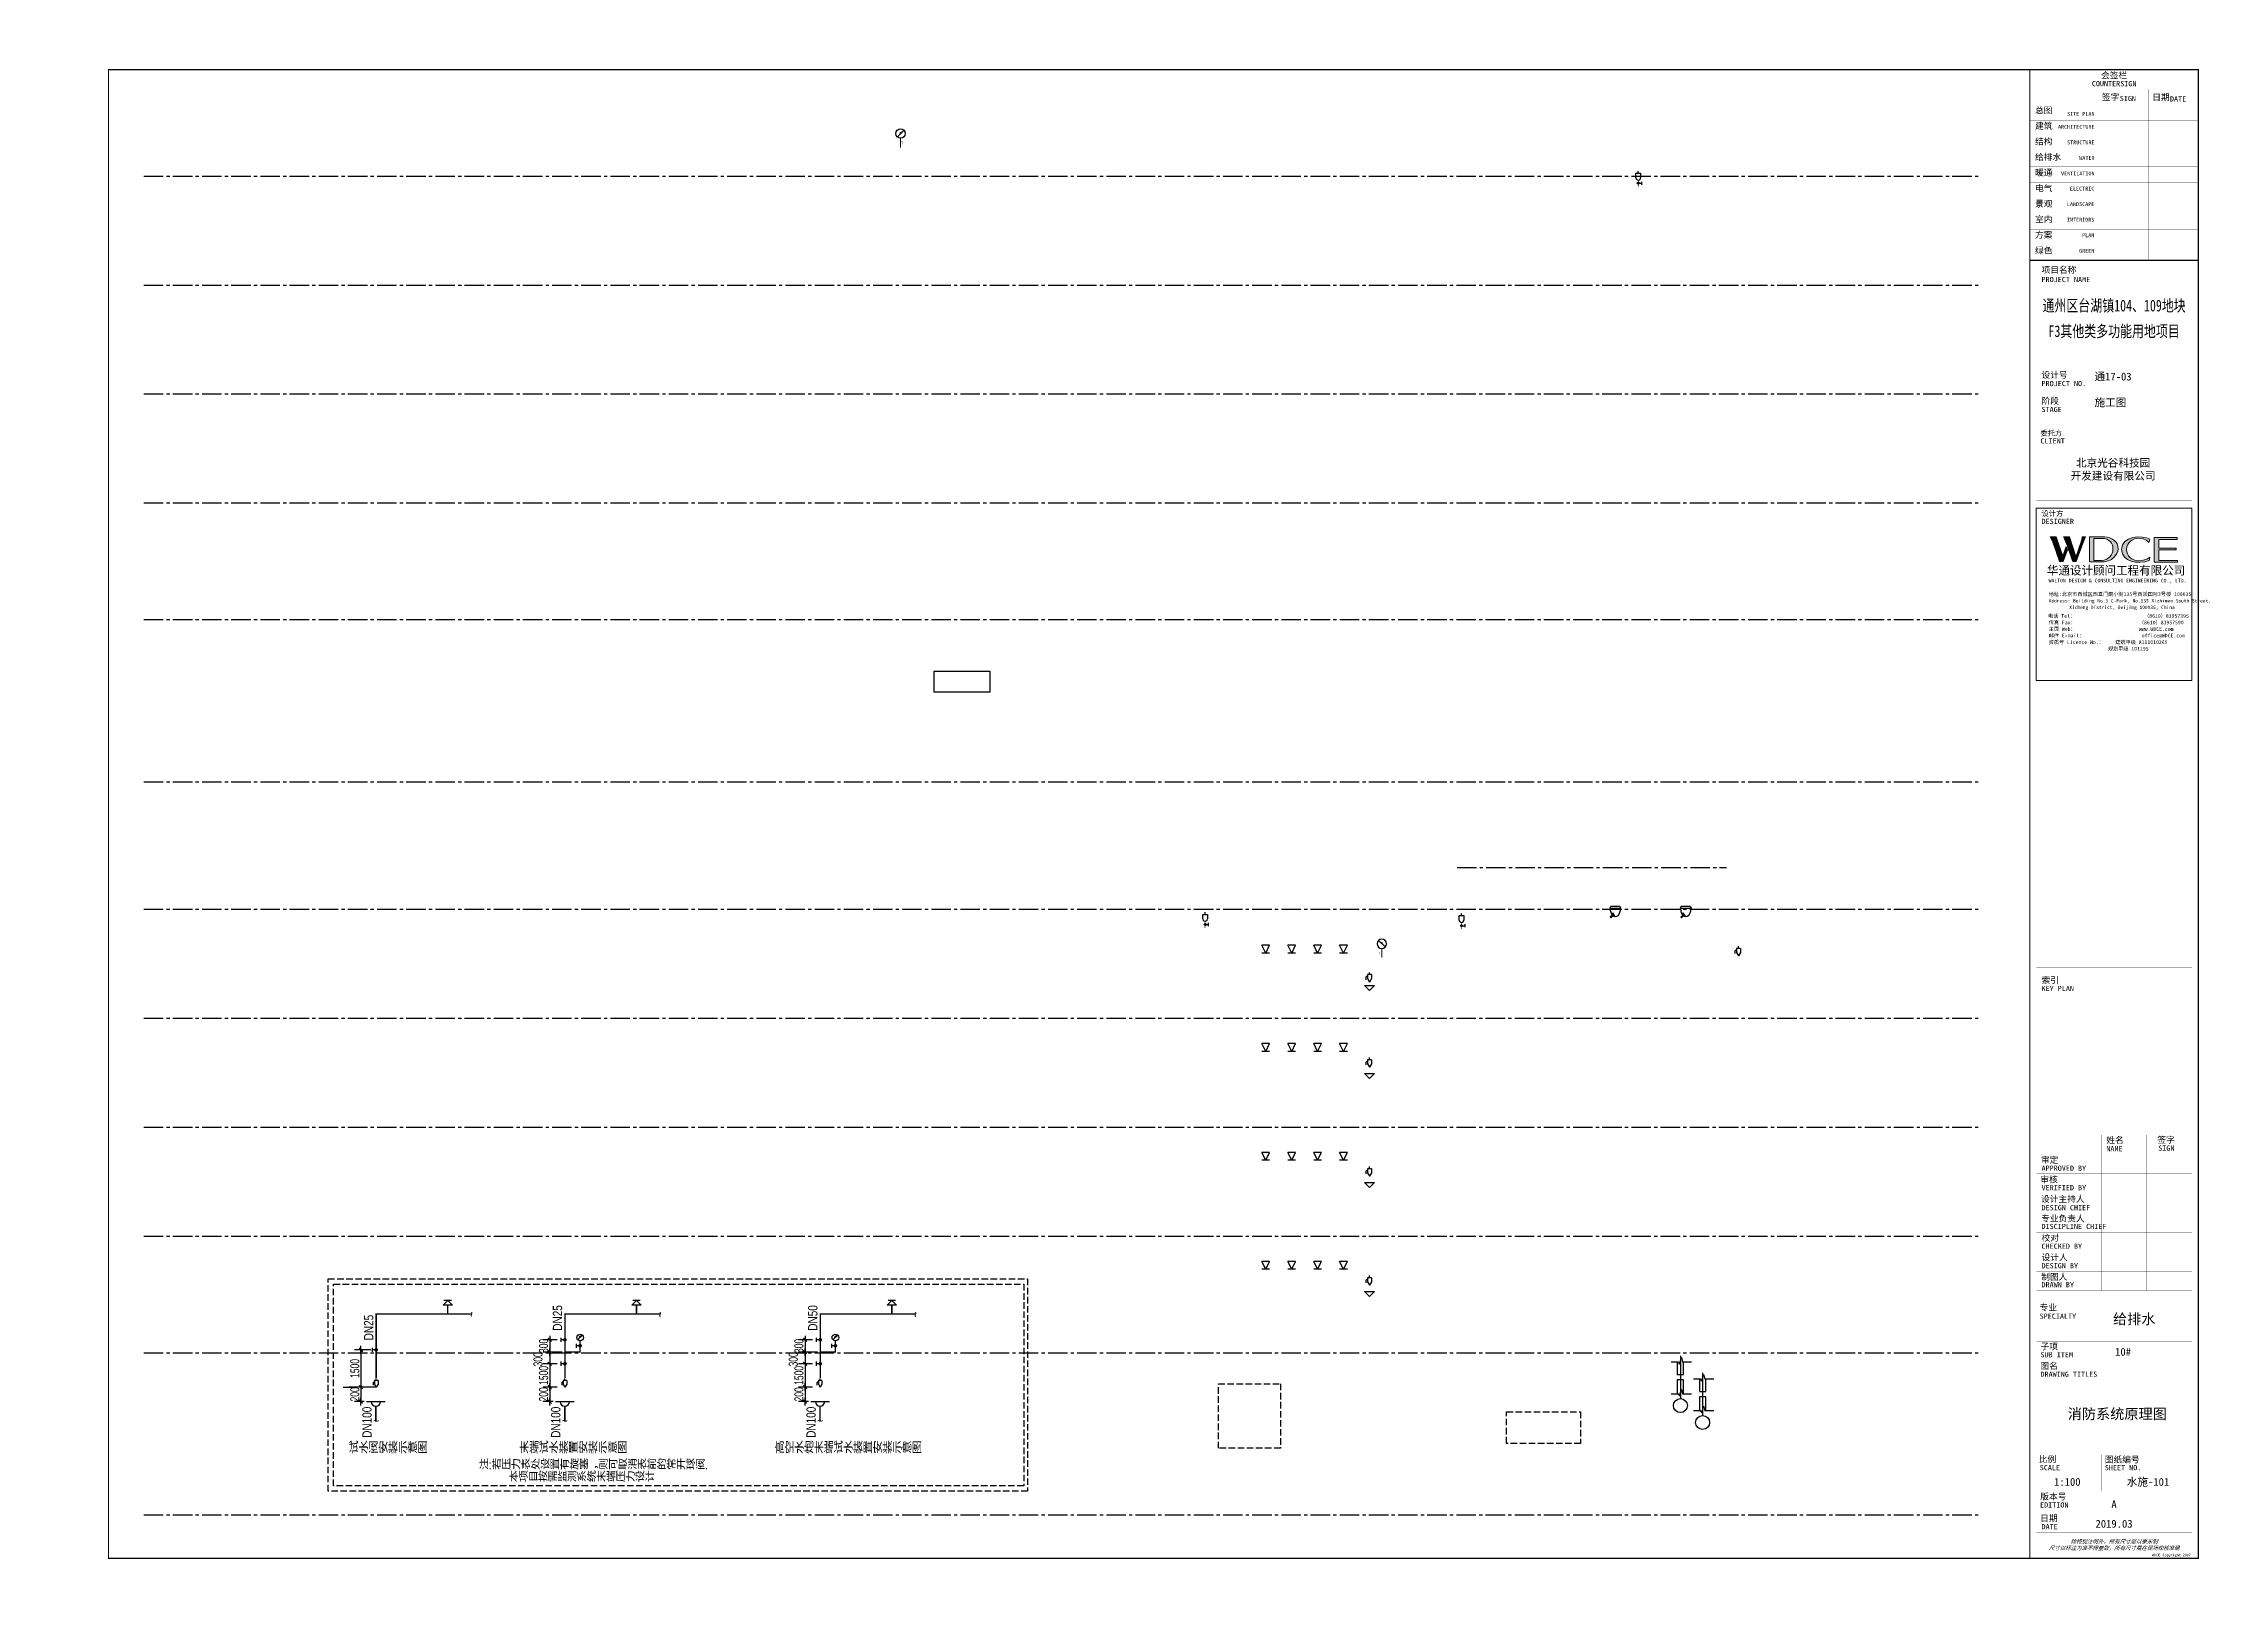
# Model space of a CAD drawing. Extents: x -186750 to 855523, y -12902 to 560425.
# Drawn here: x -95620 to -11515, y 435846 to 495251 of the extents above; entities that cross this region are included whole.
import ezdxf
from ezdxf.enums import TextEntityAlignment as Align

# ---------------------------------------------------------------- set-up
doc = ezdxf.new("R2010")
doc.units = 0
doc.header["$LTSCALE"] = 1000
doc.header["$MEASUREMENT"] = 0
for name, pattern in [('CENTER2', [1.125, 0.75, -0.125, 0.125, -0.125]), ('CONTINOUS', [0]), ('DASH', [0.35, 0.25, -0.1])]:
    doc.linetypes.add(name, pattern=pattern)
for name, color, linetype in [('EQUIP_喷淋', 7, 'Continuous'), ('PIPE-喷淋', 6, 'Continuous'), ('TWT_LEAD', 3, 'Continuous'), ('VALVE_喷淋', 7, 'Continuous'), ('VALVE_污水', 7, 'Continuous'), ('VALVE_消防', 7, 'Continuous'), ('W-减压孔板孔径', 212, 'Continuous'), ('W-管径-ZP', 40, 'Continuous'), ('W-给水', 1, 'Continuous'), ('XF-SP', 3, 'Continuous'), ('水-阀门-喷淋', 7, 'Continuous')]:
    doc.layers.add(name, color=color, linetype=linetype)
doc.styles.add('_HZTXT', font='@ros.shx', dxfattribs={"width": 0.7, "bigfont": '@jd.shx'})
doc.styles.add('X-104 9#平面绑定$0$图签信息$0$hwxh', font='STXIHEI.TTF')
doc.styles.add('X-104 9#平面绑定$0$图签信息$0$华文细黑', font='STXIHEI.TTF', dxfattribs={"height": 10})
doc.styles.add('华文细黑', font='STXIHEI.TTF', dxfattribs={"height": 10})
doc.dimstyles.new('ZXX100', dxfattribs={"dimtxt": 350, "dimasz": 1, "dimexe": 250, "dimexo": 300, "dimgap": 60, "dimtad": 1, "dimdec": 0, "dimzin": 0, "dimdsep": 46, "dimtxsty": '_HZTXT', "dimblk": '_DIMX', "dimcen": 0.09, "dimclrt": 7, "dimadec": 0, "dimazin": 0, "dimtfac": 1, "dimtdec": 0, "dimtix": 1, "dimtmove": 2, "dimatfit": 3, "dimldrblk": '_DIMX', "dimfxl": 250, "dimtolj": 1, "dimtzin": 0, "dimarcsym": 0})

msp = doc.modelspace()

# ---------------------------------------------------------------- texts
at = {"color": 3, "style": '华文细黑'}
msp.add_text('给排水', height=400, dxfattribs=at).set_placement((-15809.9, 445877.4))
at = {"color": 2, "style": '华文细黑'}
for s, height, p in [('10#', 300, (-15730.4, 444664.6)), ('消防系统原理图', 400, (-17555.4, 442219.8)), ('1:100', 300, (-18082.4, 439647.9)), ('水施-101', 300, (-15279.1, 439648.3))]:
    msp.add_text(s, height=height, dxfattribs=at).set_placement(p)
at = {"layer": 'TWT_LEAD', "color": 7, "style": '_HZTXT', "width": 0.8}
for s, height, p in [('试水阀安装示意图', 450, (-83847.9, 440891.8)), ('末端试水装置安装示意图', 450, (-77274.1, 440891.8)), ('高空水炮末端试水装置安装示意图', 450, (-67428, 440891.8)), ('注:若压力表处设置有旋塞，则可取消表前的常开球阀.', 360, (-78825.8, 440279.5)), ('本项目按需监测系统末端压力设计', 360, (-77678, 439807.9))]:
    msp.add_text(s, height=height, rotation=359.99999, dxfattribs=at).set_placement(p)
at = {"layer": 'W-给水', "style": '_HZTXT', "width": 0.8}
for s, rotation, p in [('DN25', 89.99999, (-82901.9, 445254.6)), ('~', 89.99999, (-78941, 446144.4, -1356714.6)), ('~', 89.99999, (-71670.2, 446135.7)), ('~', 89.99999, (-61824, 446135.7)), ('~', 359.99999, (-82910.3, 441982.7, -1356714.6)), ('~', 359.99999, (-82910.3, 441982.7, -1356714.6)), ('~', 359.99999, (-75630, 441982.7, -1356714.6)), ('~', 359.99999, (-75630, 441982.7, -1356714.6)), ('~', 359.99999, (-65783.8, 441982.7, -1356714.6)), ('~', 359.99999, (-65783.8, 441982.7, -1356714.6))]:
    msp.add_text(s, height=360, rotation=rotation, dxfattribs=at).set_placement(p)
at = {"layer": 'W-给水', "color": 0, "style": '_HZTXT', "width": 0.8}
for s, p in [('DN25', (-82901.9, 445254.6)), ('DN25', (-75621.6, 445625.7)), ('DN50', (-65775.4, 445625.7)), ('DN100', (-82968.7, 441497.8)), ('DN100', (-75688.4, 441497.8)), ('DN100', (-65842.3, 441497.8))]:
    msp.add_text(s, height=360, rotation=89.99999, dxfattribs=at).set_placement(p)

# ---------------------------------------------------------------- blocks, each defined once
blk = doc.blocks.new('_DIMX')
blk.add_line((-150, 0), (150, 0))
at = {"const_width": 50}
blk.add_lwpolyline([(-70, -70), (70, 70)], dxfattribs=at)
blk = doc.blocks.new('*D47')
at = {"layer": 'Defpoints', "color": 0, "linetype": 'CONTINOUS', "transparency": 16777216}
for p in [(-75515, 445276), (-76101, 444804), (-75318, 444804)]:
    blk.add_point(p, dxfattribs=at)
at = {"layer": 'W-给水', "color": 0, "linetype": 'CONTINOUS', "lineweight": -2, "transparency": 16777216}
for p, q in [((-75815, 445276), (-76351, 445276)), ((-76101, 445277), (-76101, 445278)), ((-76101, 445276), (-76101, 444804)), ((-75618, 444804), (-76351, 444804)), ((-76101, 444803), (-76101, 444802))]:
    blk.add_line(p, q, dxfattribs=at)
for p, rotation in [((-76101, 445276), 270), ((-76101, 444804), 90)]:
    blk.add_blockref('_DIMX', p, dxfattribs=dict(at, rotation=rotation))
at = {"layer": 'W-给水', "color": 7, "linetype": 'CONTINOUS', "transparency": 16777216, "insert": (-76336, 445040), "char_height": 350, "attachment_point": 5, "rotation": 90, "style": '_HZTXT'}
blk.add_mtext('\\A1;300', dxfattribs=at)
blk = doc.blocks.new('*D48')
at = {"layer": 'Defpoints', "color": 0, "linetype": 'CONTINOUS', "transparency": 16777216}
for p in [(-75785, 444350), (-76101, 443455), (-75511, 443455)]:
    blk.add_point(p, dxfattribs=at)
at = {"layer": 'W-给水', "color": 0, "linetype": 'CONTINOUS', "lineweight": -2, "transparency": 16777216}
for p, q in [((-76085, 444350), (-76351, 444350)), ((-76101, 444351), (-76101, 444352)), ((-76101, 444350), (-76101, 443455)), ((-75811, 443455), (-76351, 443455)), ((-76101, 443454), (-76101, 443453))]:
    blk.add_line(p, q, dxfattribs=at)
for p, rotation in [((-76101, 444350), 270), ((-76101, 443455), 90)]:
    blk.add_blockref('_DIMX', p, dxfattribs=dict(at, rotation=rotation))
at = {"layer": 'W-给水', "color": 7, "linetype": 'CONTINOUS', "transparency": 16777216, "insert": (-76336, 443903), "char_height": 350, "attachment_point": 5, "rotation": 90, "style": '_HZTXT'}
blk.add_mtext('\\A1;1500', dxfattribs=at)
blk = doc.blocks.new('*D49')
at = {"layer": 'Defpoints', "color": 0, "transparency": 16777216}
for p in [(-75513, 443455), (-76101, 442891), (-75672, 442891)]:
    blk.add_point(p, dxfattribs=at)
at = {"layer": 'W-给水', "color": 0, "lineweight": -2, "transparency": 16777216}
for p, q in [((-75813, 443455), (-76351, 443455)), ((-76101, 443456), (-76101, 443457)), ((-76101, 443455), (-76101, 442891)), ((-75972, 442891), (-76351, 442891)), ((-76101, 442890), (-76101, 442889))]:
    blk.add_line(p, q, dxfattribs=at)
for p, rotation in [((-76101, 443455), 270), ((-76101, 442891), 90)]:
    blk.add_blockref('_DIMX', p, dxfattribs=dict(at, rotation=rotation))
at = {"layer": 'W-给水', "color": 7, "transparency": 16777216, "insert": (-76336, 443173), "char_height": 350, "attachment_point": 5, "rotation": 90, "style": '_HZTXT'}
blk.add_mtext('\\A1;200', dxfattribs=at)
blk = doc.blocks.new('*D50')
at = {"layer": 'Defpoints', "color": 0, "transparency": 16777216}
for p in [(-82793, 443455), (-83381, 442891), (-82952, 442891)]:
    blk.add_point(p, dxfattribs=at)
at = {"layer": 'W-给水', "color": 0, "lineweight": -2, "transparency": 16777216}
for p, q in [((-83093, 443455), (-83631, 443455)), ((-83381, 443456), (-83381, 443457)), ((-83381, 443455), (-83381, 442891)), ((-83252, 442891), (-83631, 442891)), ((-83381, 442890), (-83381, 442889))]:
    blk.add_line(p, q, dxfattribs=at)
for p, rotation in [((-83381, 443455), 270), ((-83381, 442891), 90)]:
    blk.add_blockref('_DIMX', p, dxfattribs=dict(at, rotation=rotation))
at = {"layer": 'W-给水', "color": 7, "transparency": 16777216, "insert": (-83616, 443173), "char_height": 350, "attachment_point": 5, "rotation": 90, "style": '_HZTXT'}
blk.add_mtext('\\A1;200', dxfattribs=at)
blk = doc.blocks.new('*D51')
at = {"layer": 'Defpoints', "color": 0, "linetype": 'CONTINOUS', "transparency": 16777216}
for p in [(-75515, 445276), (-76101, 444804), (-75318, 444804)]:
    blk.add_point(p, dxfattribs=at)
at = {"layer": 'W-给水', "color": 0, "linetype": 'CONTINOUS', "lineweight": -2, "transparency": 16777216}
for p, q in [((-75815, 445276), (-76351, 445276)), ((-76101, 445277), (-76101, 445278)), ((-76101, 445276), (-76101, 444804)), ((-75618, 444804), (-76351, 444804)), ((-76101, 444803), (-76101, 444802))]:
    blk.add_line(p, q, dxfattribs=at)
for p, rotation in [((-76101, 445276), 270), ((-76101, 444804), 90)]:
    blk.add_blockref('_DIMX', p, dxfattribs=dict(at, rotation=rotation))
at = {"layer": 'W-给水', "color": 7, "linetype": 'CONTINOUS', "transparency": 16777216, "insert": (-76336, 445040), "char_height": 350, "attachment_point": 5, "rotation": 90, "style": '_HZTXT'}
blk.add_mtext('\\A1;300', dxfattribs=at)
blk = doc.blocks.new('*D52')
at = {"layer": 'Defpoints', "color": 0, "transparency": 16777216}
for p in [(-75513, 443455), (-76101, 442891), (-75672, 442891)]:
    blk.add_point(p, dxfattribs=at)
at = {"layer": 'W-给水', "color": 0, "lineweight": -2, "transparency": 16777216}
for p, q in [((-75813, 443455), (-76351, 443455)), ((-76101, 443456), (-76101, 443457)), ((-76101, 443455), (-76101, 442891)), ((-75972, 442891), (-76351, 442891)), ((-76101, 442890), (-76101, 442889))]:
    blk.add_line(p, q, dxfattribs=at)
for p, rotation in [((-76101, 443455), 270), ((-76101, 442891), 90)]:
    blk.add_blockref('_DIMX', p, dxfattribs=dict(at, rotation=rotation))
at = {"layer": 'W-给水', "color": 7, "transparency": 16777216, "insert": (-76336, 443173), "char_height": 350, "attachment_point": 5, "rotation": 90, "style": '_HZTXT'}
blk.add_mtext('\\A1;200', dxfattribs=at)
blk = doc.blocks.new('*D53')
at = {"layer": 'Defpoints', "color": 0, "linetype": 'CONTINOUS', "transparency": 16777216}
for p in [(-82005, 444889), (-83381, 443455), (-83063, 443455)]:
    blk.add_point(p, dxfattribs=at)
at = {"layer": 'W-给水', "color": 0, "linetype": 'CONTINOUS', "lineweight": -2, "transparency": 16777216}
for p, q in [((-83005, 444889), (-83631, 444889)), ((-83381, 444888), (-83381, 443456)), ((-84063, 443455), (-83631, 443455))]:
    blk.add_line(p, q, dxfattribs=at)
for p, rotation in [((-83381, 444889), 90), ((-83381, 443455), 270)]:
    blk.add_blockref('_DIMX', p, dxfattribs=dict(at, rotation=rotation))
at = {"layer": 'W-给水', "color": 7, "linetype": 'CONTINOUS', "transparency": 16777216, "insert": (-83616, 444172), "char_height": 350, "attachment_point": 5, "rotation": 90, "style": '_HZTXT'}
blk.add_mtext('\\A1;1500', dxfattribs=at)
blk = doc.blocks.new('*D54')
at = {"layer": 'Defpoints', "color": 0, "transparency": 16777216}
for p in [(-82793, 443455), (-83381, 442891), (-82952, 442891)]:
    blk.add_point(p, dxfattribs=at)
at = {"layer": 'W-给水', "color": 0, "lineweight": -2, "transparency": 16777216}
for p, q in [((-83093, 443455), (-83631, 443455)), ((-83381, 443456), (-83381, 443457)), ((-83381, 443455), (-83381, 442891)), ((-83252, 442891), (-83631, 442891)), ((-83381, 442890), (-83381, 442889))]:
    blk.add_line(p, q, dxfattribs=at)
for p, rotation in [((-83381, 443455), 270), ((-83381, 442891), 90)]:
    blk.add_blockref('_DIMX', p, dxfattribs=dict(at, rotation=rotation))
at = {"layer": 'W-给水', "color": 7, "transparency": 16777216, "insert": (-83616, 443173), "char_height": 350, "attachment_point": 5, "rotation": 90, "style": '_HZTXT'}
blk.add_mtext('\\A1;200', dxfattribs=at)
blk = doc.blocks.new('*D55')
at = {"layer": 'Defpoints', "color": 0, "linetype": 'CONTINOUS', "transparency": 16777216}
for p in [(-76101, 444350), (-75515, 444350), (-75318, 444804)]:
    blk.add_point(p, dxfattribs=at)
at = {"layer": 'W-给水', "color": 0, "linetype": 'CONTINOUS', "lineweight": -2, "transparency": 16777216}
for p, q in [((-75618, 444804), (-76351, 444804)), ((-75815, 444350), (-76351, 444350)), ((-76101, 444803), (-76101, 444351))]:
    blk.add_line(p, q, dxfattribs=at)
for p, rotation in [((-76101, 444804), 90), ((-76101, 444350), 270)]:
    blk.add_blockref('_DIMX', p, dxfattribs=dict(at, rotation=rotation))
at = {"layer": 'W-给水', "color": 7, "linetype": 'CONTINOUS', "transparency": 16777216, "insert": (-76552, 444522), "char_height": 350, "attachment_point": 5, "rotation": 90, "style": '_HZTXT'}
blk.add_mtext('\\A1;300', dxfattribs=at)
blk = doc.blocks.new('$valve$00000667')
for p, q in [((-242, 75), (-372, 0)), ((-242, -75), (-372, 0)), ((-87, 75), (-242, 75)), ((-87, 75), (-87, -75)), ((-87, 0), (0, 0)), ((-286, -125), (-164, -125)), ((-87, -75), (-242, -75)), ((-164, -75), (-164, -125))]:
    blk.add_line(p, q)
blk = doc.blocks.new('$TwtSys$00000283')
for p, q in [((0, -2.4), (-1.2, 0)), ((1.2, 0), (-1.2, 0)), ((0, -2.4), (1.2, 0)), ((1.2, -2.4), (-1.2, -2.4))]:
    blk.add_line(p, q)
blk = doc.blocks.new('W-系统原理图-$VALVE$00000597')
blk.add_line((-93, 357), (93, 543))
blk.add_lwpolyline([(93, 543, 0, 50, 0), (-31, 456, 50, 50, 0)], format="xyseb")
for points, const_width in [([(0, 300), (0, 0)], 30), ([(0, 182), (75, 182), (75, 107)], 7.5)]:
    blk.add_lwpolyline(points, dxfattribs=dict(const_width=const_width))
blk.add_circle((0, 450), 150)
blk = doc.blocks.new('$VALVE$00000669')
for p, q in [((-74, 287), (-74, 433)), ((-74, 433), (76, 433)), ((0, 433), (0, 500)), ((0, 108), (100, 108)), ((76, 433), (76, 287)), ((100, 158), (100, 58))]:
    blk.add_line(p, q)
at = {"const_width": 31.2}
blk.add_lwpolyline([(-16, 108, 1), (16, 108, 1)], format="xyb", close=True, dxfattribs=at)
blk.add_lwpolyline([(0, 212, 15, 15, 0), (0, 0, 0, 0, 0)], format="xyseb")
blk.add_circle((0, 108), 31.2)
blk.add_arc((1, 287), 75, 180, 0)
blk = doc.blocks.new('A$C76392DCF')
at = {"layer": 'XF-SP', "color": 1}
for p, q in [((-78, 188, -2), (-64, 201, -2)), ((-78, 188, -2), (-78, -188, -2)), ((-47, 201, -2), (-64, 201, -2)), ((-47, 201, -2), (-31, 201, -2)), ((0, 173, -2), (-31, 201, -2)), ((0, 173, -2), (0, -173, -2)), ((-434, -168, -2), (-357, -91, -2)), ((-410, -192, -2), (-434, -168, -2)), ((-332, -114, -2), (-410, -192, -2)), ((-346, -28, -2), (-369, -40, -2)), ((-256, -86, -2), (-266, -122, -2)), ((-78, -188, -2), (-64, -201, -2)), ((-64, -201, -2), (-47, -201, -2)), ((-31, -201, -2), (-47, -201, -2)), ((0, -173, -2), (-31, -201, -2))]:
    blk.add_line(p, q, dxfattribs=at)
for centre, major_axis, ratio, start_param, end_param in [((-78, 0, -2), (319, 0), 0.590773, 1.570796, 4.712389), ((-134, 0, -2), (244, 0), 0.592916, 3.422062, 4.144078), ((-133, 6, -2), (223, 0), 0.493091, 3.448336, 4.129971)]:
    blk.add_ellipse(centre, major_axis=major_axis, ratio=ratio, start_param=start_param, end_param=end_param, dxfattribs=at)
blk = doc.blocks.new('X-104 9#平面绑定$0$图签信息$0$WDCE Copyright200X')
at = {"const_width": 0.016}
blk.add_lwpolyline([(-10.6, 1.26, 1), (-11.4, 1.26, 1)], format="xyb", close=True, dxfattribs=at)
at = {"style": 'X-104 9#平面绑定$0$图签信息$0$华文细黑'}
for s, p in [('WDCE ', (-11.46, 0.5)), ('     Copyright ', (-3.51, 0.5))]:
    blk.add_text(s, height=1, dxfattribs=at).set_placement(p, align=Align.BOTTOM_RIGHT)
blk.add_text('c', height=0.6, dxfattribs=at).set_placement((-11.04, 1.35), align=Align.MIDDLE_CENTER)
blk.add_attdef('200X', text='', height=1, dxfattribs=at).set_placement((-0.45, 0.5), align=Align.BOTTOM_RIGHT)
blk = doc.blocks.new('X-104 9#平面绑定$0$图签信息$0$logo2')
h = blk.add_hatch(color=7)
h.paths.add_polyline_path([(19.02, -7.36), (15.84, -7.36), (15.84, -3.97), (18.97, -3.97), (18.97, -4.24), (16.46, -4.24), (16.46, -5.45), (18.81, -5.45), (18.81, -5.69), (16.47, -5.69), (16.47, -7.12), (19.02, -7.12)])
edge = h.paths.add_edge_path()
edge.add_spline(control_points=[(15.26, -4.21), (15.26, -4.21), (15.13, -4.65), (15.13, -4.65), (15.13, -4.65), (14.62, -4.1), (13.73, -4.1), (13.04, -4.1), (12.07, -4.54), (12.08, -5.62), (12.08, -6.49), (12.77, -7.16), (13.73, -7.17), (14.66, -7.17), (15.23, -6.68), (15.23, -6.68), (15.23, -6.68), (15.16, -7.11), (15.16, -7.11), (13.63, -7.7), (11.42, -7.29), (11.41, -5.64), (11.4, -3.72), (14.16, -3.66), (15.26, -4.21)], knot_values=[0, 0, 0, 0, 1, 1, 1, 2, 2, 2, 3, 3, 3, 4, 4, 4, 5, 5, 5, 6, 6, 6, 7, 7, 7, 8, 8, 8, 8], degree=3, periodic=0)
edge = h.paths.add_edge_path(flags=16)
edge.add_spline(control_points=[(10.23, -5.57), (10.23, -5.16), (10.12, -4.83), (9.9, -4.58), (9.63, -4.27), (9.23, -4.12), (8.69, -4.12), (8.69, -4.12), (7.64, -4.12), (7.64, -4.12), (7.64, -4.12), (7.64, -7.1), (7.64, -7.1), (7.64, -7.1), (8.66, -7.1), (8.66, -7.1), (9.13, -7.1), (9.52, -6.93), (9.82, -6.6), (10.09, -6.31), (10.23, -5.96), (10.23, -5.57)], knot_values=[0, 0, 0, 0, 1, 1, 1, 2, 2, 2, 3, 3, 3, 4, 4, 4, 5, 5, 5, 6, 6, 6, 7, 7, 7, 7], degree=3, periodic=0)
edge = h.paths.add_edge_path()
edge.add_spline(control_points=[(10.92, -5.51), (10.92, -5.96), (10.72, -6.37), (10.34, -6.72), (9.92, -7.1), (9.41, -7.29), (8.82, -7.29), (8.82, -7.29), (7.03, -7.29), (7.03, -7.29), (7.03, -7.29), (7.03, -3.92), (7.03, -3.92), (7.03, -3.92), (9.1, -3.92), (9.1, -3.92), (9.59, -3.92), (10.01, -4.06), (10.36, -4.34), (10.73, -4.64), (10.92, -5.03), (10.92, -5.51)], knot_values=[0, 0, 0, 0, 1, 1, 1, 2, 2, 2, 3, 3, 3, 4, 4, 4, 5, 5, 5, 6, 6, 6, 7, 7, 7, 7], degree=3, periodic=0)
at = {"lineweight": 0}
blk.add_lwpolyline([(19.02, -7.36), (15.84, -7.36), (15.84, -3.97), (18.97, -3.97), (18.97, -4.24), (16.46, -4.24), (16.46, -5.45), (18.81, -5.45), (18.81, -5.69), (16.47, -5.69), (16.47, -7.12), (19.02, -7.12), (19.02, -7.36)], dxfattribs=at)
for points, knots in [([(10.92, -5.51), (10.92, -5.96), (10.72, -6.37), (10.34, -6.72), (9.92, -7.1), (9.41, -7.29), (8.82, -7.29), (8.82, -7.29), (7.03, -7.29), (7.03, -7.29), (7.03, -7.29), (7.03, -3.92), (7.03, -3.92), (7.03, -3.92), (9.1, -3.92), (9.1, -3.92), (9.59, -3.92), (10.01, -4.06), (10.36, -4.34), (10.73, -4.64), (10.92, -5.03), (10.92, -5.51)], [0, 0, 0, 0, 1, 1, 1, 2, 2, 2, 3, 3, 3, 4, 4, 4, 5, 5, 5, 6, 6, 6, 7, 7, 7, 7]), ([(10.23, -5.57), (10.23, -5.16), (10.12, -4.83), (9.9, -4.58), (9.63, -4.27), (9.23, -4.12), (8.69, -4.12), (8.69, -4.12), (7.64, -4.12), (7.64, -4.12), (7.64, -4.12), (7.64, -7.1), (7.64, -7.1), (7.64, -7.1), (8.66, -7.1), (8.66, -7.1), (9.13, -7.1), (9.52, -6.93), (9.82, -6.6), (10.09, -6.31), (10.23, -5.96), (10.23, -5.57)], [0, 0, 0, 0, 1, 1, 1, 2, 2, 2, 3, 3, 3, 4, 4, 4, 5, 5, 5, 6, 6, 6, 7, 7, 7, 7]), ([(15.26, -4.21), (15.26, -4.21), (15.13, -4.65), (15.13, -4.65), (15.13, -4.65), (14.62, -4.1), (13.73, -4.1), (13.04, -4.1), (12.07, -4.54), (12.08, -5.62), (12.08, -6.49), (12.77, -7.16), (13.73, -7.17), (14.66, -7.17), (15.23, -6.68), (15.23, -6.68), (15.23, -6.68), (15.16, -7.11), (15.16, -7.11), (13.63, -7.7), (11.42, -7.29), (11.41, -5.64), (11.4, -3.72), (14.16, -3.66), (15.26, -4.21)], [0, 0, 0, 0, 1, 1, 1, 2, 2, 2, 3, 3, 3, 4, 4, 4, 5, 5, 5, 6, 6, 6, 7, 7, 7, 8, 8, 8, 8])]:
    blk.add_open_spline(points, degree=3, knots=knots, dxfattribs=at)
blk = doc.blocks.new('X-104 9#平面绑定$0$图签信息$0$logo1')
h = blk.add_hatch(color=8)
edge = h.paths.add_edge_path()
edge.add_spline(control_points=[(3.86, -5.21), (3.63, -5.88), (3.39, -6.56), (3.39, -6.56), (3.39, -6.56), (2.5, -3.91), (2.5, -3.91), (2.5, -3.91), (1.8, -3.91), (1.69, -3.91), (2.02, -4.39), (2.95, -7.27), (2.95, -7.27), (2.95, -7.27), (3.44, -7.27), (3.44, -7.27), (3.44, -7.27), (4.03, -5.66), (4.03, -5.66), (4.03, -5.66), (3.86, -5.21), (3.86, -5.21)], knot_values=[0, 0, 0, 0, 1, 1, 1, 2, 2, 2, 3, 3, 3, 4, 4, 4, 5, 5, 5, 6, 6, 6, 7, 7, 7, 7], degree=3, periodic=0)
h = blk.add_hatch(color=7)
edge = h.paths.add_edge_path()
edge.add_spline(control_points=[(6.04, -3.91), (6.09, -4.1), (5.2, -6.56), (5.2, -6.56), (5.2, -6.56), (4.3, -3.91), (4.3, -3.91), (4.3, -3.91), (3.6, -3.91), (3.49, -3.91), (3.82, -4.39), (4.75, -7.27), (4.75, -7.27), (4.75, -7.27), (5.24, -7.27), (5.24, -7.27), (5.24, -7.27), (6.33, -4.3), (6.33, -4.3), (6.33, -4.3), (6.48, -3.91), (6.48, -3.91), (6.48, -3.91), (6.21, -3.91), (6.04, -3.91)], knot_values=[0, 0, 0, 0, 1, 1, 1, 2, 2, 2, 3, 3, 3, 4, 4, 4, 5, 5, 5, 6, 6, 6, 7, 7, 7, 8, 8, 8, 8], degree=3, periodic=0)
at = {"color": 8, "lineweight": 0}
blk.add_open_spline([(3.86, -5.21), (3.63, -5.88), (3.39, -6.56), (3.39, -6.56), (3.39, -6.56), (2.5, -3.91), (2.5, -3.91), (2.5, -3.91), (1.8, -3.91), (1.69, -3.91), (2.02, -4.39), (2.95, -7.27), (2.95, -7.27), (2.95, -7.27), (3.44, -7.27), (3.44, -7.27), (3.44, -7.27), (4.03, -5.66), (4.03, -5.66), (4.03, -5.66), (3.86, -5.21), (3.86, -5.21)], degree=3, knots=[0, 0, 0, 0, 1, 1, 1, 2, 2, 2, 3, 3, 3, 4, 4, 4, 5, 5, 5, 6, 6, 6, 7, 7, 7, 7], dxfattribs=at)
at = {"lineweight": 0}
blk.add_open_spline([(6.04, -3.91), (6.09, -4.1), (5.2, -6.56), (5.2, -6.56), (5.2, -6.56), (4.3, -3.91), (4.3, -3.91), (4.3, -3.91), (3.6, -3.91), (3.49, -3.91), (3.82, -4.39), (4.75, -7.27), (4.75, -7.27), (4.75, -7.27), (5.24, -7.27), (5.24, -7.27), (5.24, -7.27), (6.33, -4.3), (6.33, -4.3), (6.33, -4.3), (6.48, -3.91), (6.48, -3.91), (6.48, -3.91), (6.21, -3.91), (6.04, -3.91)], degree=3, knots=[0, 0, 0, 0, 1, 1, 1, 2, 2, 2, 3, 3, 3, 4, 4, 4, 5, 5, 5, 6, 6, 6, 7, 7, 7, 8, 8, 8, 8], dxfattribs=at)
blk.add_blockref('X-104 9#平面绑定$0$图签信息$0$logo2', (0, 0))
blk = doc.blocks.new('X-104 9#平面绑定$0$图签信息$0$时间-logo')
at = {"layer": 'Defpoints', "lineweight": 0}
blk.add_lwpolyline([(0, -23.46), (-21.17, -23.46), (-21.17, 0), (0, 0), (0, -23.46)], dxfattribs=at)
blk.add_blockref('X-104 9#平面绑定$0$图签信息$0$logo1', (-20.97, 0))
at = {"style": 'X-104 9#平面绑定$0$图签信息$0$hwxh'}
for s, height, p in [('华通设计顾问工程有限公司 ', 1.15, (-19.73, -9.05)), ('WALTON DESIGN & CONSULTING ENGINEERING CO., LTD.', 0.5, (-19.5, -10.1)), ('地址:北京市西城区西直门南小街135号西派国际3号楼 100035', 0.5, (-19.48, -11.94)), ('电话 Tel：                        （8610）83957395 ', 0.5, (-19.56, -14.91)), ('Address: Building No.3 C-Park, No.135 Xizhimen South Street, ', 0.47, (-19.48, -12.83)), ('Xicheng District, Beijing 100035, China ', 0.47, (-16.69, -13.72)), ('传真 Fax：                      （8610）83957590 ', 0.5, (-19.48, -15.8)), ('主页 Web：                      www.WDCE.com ', 0.5, (-19.48, -16.69)), ('邮件 E-mail：                    office@WDCE.com ', 0.5, (-19.48, -17.58)), ('资质号 Licence No.：    建筑甲级 A111010265 ', 0.5, (-19.48, -18.47)), ('   规划甲级 101195', 0.5, (-12.6, -19.36))]:
    blk.add_text(s, height=height, dxfattribs=at).set_placement(p)
blk = doc.blocks.new('X-104 9#平面绑定$0$图签-A1')
at = {"color": 6, "const_width": 0.5}
for points in [[(-65, 574), (-65, 500.5), (0, 500.5), (0, 574)], [(-65, 0), (0, 0), (0, 500.5), (-65, 500.5)]]:
    blk.add_lwpolyline(points, close=True, dxfattribs=at)
at = {"color": 6, "const_width": 0.05}
for points in [[(-65, 566.5), (0, 566.5)], [(-39.14, 566.5), (-39.14, 500.5)], [(-19.1, 566.5), (-19.1, 500.5)], [(-65, 560.5), (0, 560.5)], [(-65, 554.5), (0, 554.5)], [(-65, 548.5), (0, 548.5)], [(-65, 542.5), (0, 542.5)], [(-65, 536.5), (0, 536.5)], [(-65, 530.5), (0, 530.5)], [(-65, 524.5), (0, 524.5)], [(-65, 518.5), (0, 518.5)], [(-65, 512.5), (0, 512.5)], [(-65, 512.5), (0, 512.5)], [(-65, 506.5), (0, 506.5)], [(-65, 500.5), (0, 500.5)], [(-62.5, 450.87), (-2.5, 450.87)], [(-62.5, 440.87), (-2.5, 440.87)], [(-2.5, 407.85), (-2.5, 436.12), (-62.5, 436.12), (-62.5, 407.85)], [(-62.5, 407.85), (-2.5, 407.85)], [(-62.5, 404.92), (-62.5, 227.83)], [(-62.5, 404.92), (-2.5, 404.92)], [(-62.5, 227.83), (-2.5, 227.83), (-2.5, 404.92)], [(-57.5, 338.36), (-7.5, 338.36)], [(-57.5, 288.83), (-7.5, 288.83)], [(-62.5, 227.83), (-2.5, 227.83)], [(-57.5, 234.85), (-7.5, 234.85)], [(-62.5, 217.74), (-2.5, 217.74)], [(-62.5, 103.26), (-2.5, 103.26), (-2.5, 163.26), (-62.5, 163.26), (-62.5, 103.26)], [(-37.5, 163.26), (-37.5, 103.26)], [(-20, 163.26), (-20, 103.26)], [(-62.5, 155.76), (-2.5, 155.76)], [(-62.5, 148.26), (-2.5, 148.26)], [(-62.5, 140.76), (-2.5, 140.76)], [(-62.5, 133.26), (-2.5, 133.26)], [(-62.5, 125.76), (-2.5, 125.76)], [(-62.5, 118.26), (-2.5, 118.26)], [(-62.5, 110.76), (-2.5, 110.76)], [(-62.5, 98.5), (-2.5, 98.5), (-2.5, 10), (-62.5, 10), (-62.5, 98.5)], [(-62.5, 83.5), (-2.5, 83.5)], [(-62.5, 76), (-2.5, 76)], [(-62.5, 40), (-2.5, 40)], [(-37.5, 40), (-37.5, 26)], [(-62.5, 26), (-2.5, 26)], [(-62.5, 18), (-2.5, 18)]]:
    blk.add_lwpolyline(points, dxfattribs=at)
at = {"color": 6, "ltscale": 0.001, "xscale": 2.834689937531525, "yscale": 2.834689937531525, "zscale": 2.834689937531525}
blk.add_blockref('X-104 9#平面绑定$0$图签信息$0$时间-logo', (-2.5, 404.92), dxfattribs=at)
at = {"color": 6}
blk.add_blockref('X-104 9#平面绑定$0$图签信息$0$WDCE Copyright200X', (-2.5, 0), dxfattribs=at).add_auto_attribs({'200X': '2007'})
at = {"color": 6, "style": 'X-104 9#平面绑定$0$图签信息$0$华文细黑'}
for s, height, p in [('会签栏', 2.4, (-32.5, 573)), ('COUNTERSIGN', 2, (-32.5, 569.6))]:
    blk.add_text(s, height=height, dxfattribs=at).set_placement(p, align=Align.TOP_CENTER)
for s, height, p in [('签字', 2.4, (-37.22, 564.63)), ('SIGN', 2, (-30.32, 563.88)), ('日期', 2.4, (-17.79, 564.58)), ('DATE', 2, (-10.96, 563.7)), ('总图', 2.4, (-63, 559.5)), ('结构', 2.4, (-63, 547.5)), ('建筑', 2.4, (-63, 553.5)), ('给排水', 2.4, (-63, 541.5)), ('暖通', 2.4, (-63, 535.5)), ('景观', 2.4, (-63, 523.5)), ('电气', 2.4, (-63, 529.5)), ('室内', 2.4, (-63, 517.5)), ('绿色', 2.4, (-63, 505.5)), ('方案', 2.4, (-63, 511.5)), ('项目名称', 2.4, (-60.5, 498)), ('PROJECT NAME', 2, (-60.5, 494.08)), ('设计号', 2.4, (-60.54, 457.48)), ('PROJECT NO.', 2, (-60.5, 453.97)), ('阶段', 2.4, (-60.5, 447.47)), ('STAGE', 2, (-60.5, 443.97)), ('委托方', 2, (-60.9, 434.86)), ('CLIENT', 2, (-60.9, 431.86)), ('设计方', 2, (-60.5, 403.83)), ('DESIGNER', 2, (-60.5, 400.83)), ('KEY PLAN', 2, (-60.5, 220.74)), ('索引', 2.4, (-60.5, 224.14)), ('姓名', 2.4, (-35.5, 162.47)), ('签字', 2.4, (-15.81, 162.57)), ('审定', 2.4, (-60.73, 154.81)), ('APPROVED BY', 2, (-60.5, 151.44)), ('NAME', 2, (-35.5, 158.96)), ('SIGN', 2, (-15.5, 159.2)), ('审核', 2.4, (-60.95, 147.29)), ('VERIFIED BY', 2, (-60.5, 143.91)), ('设计主持人', 2.4, (-60.68, 139.76)), ('DESIGN CHIEF', 2, (-60.5, 136.19)), ('专业负责人', 2.4, (-60.67, 132.26)), ('DISCIPLINE CHIEF', 2, (-60.5, 128.98)), ('校对', 2.4, (-60.5, 124.76)), ('CHECKED BY', 2, (-60.5, 121.37)), ('制图人', 2.4, (-60.61, 109.76)), ('设计人', 2.4, (-60.5, 117.26)), ('DESIGN BY', 2, (-60.5, 113.83)), ('DRAWN BY', 2, (-60.5, 106.5)), ('SPECIALTY', 2, (-61.23, 94.38)), ('专业', 2.4, (-61.23, 97.93)), ('SUB ITEM', 2, (-60.88, 79.5)), ('子项', 2.4, (-60.88, 82.92)), ('图名', 2.4, (-60.91, 75.41)), ('DRAWING TITLES', 2, (-60.91, 72)), ('比例', 2.4, (-61.56, 39.42)), ('SCALE', 2, (-61.19, 36)), ('SHEET NO.', 2, (-36.1, 36)), ('图纸编号', 2.4, (-36.1, 39.32)), ('版本号', 2.4, (-61, 25.03)), ('EDITION', 2, (-61.06, 21.61)), ('日期', 2.4, (-61, 16.68)), ('DATE', 2, (-60.5, 13.26))]:
    blk.add_text(s, height=height, dxfattribs=at).set_placement(p, align=Align.TOP_LEFT)
for s, p in [('SITE PLAN', (-40.06, 557.7)), ('ARCHITECTURE', (-40.06, 552.7)), ('STRUCTURE', (-40.06, 546.7)), ('WATER', (-40.06, 540.7)), ('VENTILATION', (-40.06, 534.7)), ('LANDSCAPE', (-40.14, 522.89)), ('ELECTRIC', (-40.14, 528.89)), ('INTERIORS', (-40.14, 516.89)), ('GREEN', (-40.14, 504.89)), ('PLAN', (-40.14, 510.89))]:
    blk.add_text(s, height=1.5, dxfattribs=at).set_placement(p, align=Align.TOP_RIGHT)
at = {"color": 4, "style": 'X-104 9#平面绑定$0$图签信息$0$华文细黑', "width": 0.75}
for s, p in [('通州区台湖镇104、109地块', (-32.5, 480.78)), ('F3其他类多功能用地项目', (-32.5, 470.91))]:
    blk.add_text(s, height=4.5, dxfattribs=at).set_placement(p, align=Align.CENTER)
at = {"color": 4, "style": 'X-104 9#平面绑定$0$图签信息$0$华文细黑'}
for s, p in [('A', (-32.53, 19.4)), ('2019.03', (-32.53, 11.84))]:
    blk.add_text(s, height=3, dxfattribs=at).set_placement(p, align=Align.CENTER)
at = {"color": 6, "style": 'X-104 9#平面绑定$0$图签信息$0$华文细黑', "oblique": 20}
for s, p in [('尺寸以标注为准不得量取，所有尺寸需在现场校核准确', (-32.5, 4)), ('除特别注明外，所有尺寸是以毫米制', (-32.5, 6.5))]:
    blk.add_text(s, height=1.5, dxfattribs=at).set_placement(p, align=Align.MIDDLE_CENTER)
at = {"color": 4, "ltscale": 0.001, "char_height": 3, "width": 58.4895, "style": 'X-104 9#平面绑定$0$图签信息$0$华文细黑'}
for s, insert, attachment_point in [('通17-03', (-40.06, 455.51), 4), ('施工图', (-40.06, 445.51), 4), ('北京光谷科技园\\P开发建设有限公司', (-32.9, 419.71), 5)]:
    blk.add_mtext(s, dxfattribs=dict(at, insert=insert, attachment_point=attachment_point))
blk = doc.blocks.new('X-104 9#平面绑定$0$图框-A1')
at = {"color": 6}
for points, const_width in [([(0, 0), (841, 0), (841, 594), (0, 594)], 0.05), ([(766, 584), (25, 584), (25, 10), (766, 10)], 0.5)]:
    blk.add_lwpolyline(points, close=True, dxfattribs=dict(at, const_width=const_width))
at = {"color": 6, "const_width": 0.05}
for points in [[(420.5, 594), (420.5, 592)], [(0, 297), (2, 297)], [(841, 297), (839, 297)], [(420.5, 0), (420.5, 2)]]:
    blk.add_lwpolyline(points, dxfattribs=at)
blk = doc.blocks.new('$VALVE$00000757')
for p, q in [((-293, 493), (-74, 493)), ((-74, 493), (-29, 423)), ((-29, 423), (33, 631)), ((0, 687), (0, 88)), ((0, 88), (0, -88)), ((33, 631), (72, 493)), ((72, 493), (355, 493)), ((-293, -528), (-74, -528)), ((-74, -528), (-29, -598)), ((-29, -598), (33, -390)), ((0, -88), (0, -687)), ((33, -390), (72, -528)), ((72, -528), (355, -528))]:
    blk.add_line(p, q)
for points in [[(-100, 493), (-100, 88)], [(-100, 88), (100, 88)], [(100, 88), (100, 493)], [(-100, -88), (-100, -528)], [(100, -88), (-100, -88)], [(100, -528), (100, -88)]]:
    blk.add_lwpolyline(points)
blk.add_circle((0, -911), 224)
blk = doc.blocks.new('$VALVE$00000597')
blk.add_line((-93, 357), (93, 543))
blk.add_lwpolyline([(93, 543, 0, 50, 0), (-31, 456, 50, 50, 0)], format="xyseb")
for points, const_width in [([(0, 300), (0, 0)], 30), ([(0, 182), (75, 182), (75, 107)], 7.5)]:
    blk.add_lwpolyline(points, dxfattribs=dict(const_width=const_width))
blk.add_circle((0, 450), 150)
blk = doc.blocks.new('*D162')
at = {"layer": 'Defpoints', "color": 0, "linetype": 'CONTINOUS', "transparency": 16777216}
for p in [(-65669, 445276), (-66255, 444804), (-65472, 444804)]:
    blk.add_point(p, dxfattribs=at)
at = {"layer": 'W-给水', "color": 0, "linetype": 'CONTINOUS', "lineweight": -2, "transparency": 16777216}
for p, q in [((-65969, 445276), (-66505, 445276)), ((-66255, 445277), (-66255, 445278)), ((-66255, 445276), (-66255, 444804)), ((-65772, 444804), (-66505, 444804)), ((-66255, 444803), (-66255, 444802))]:
    blk.add_line(p, q, dxfattribs=at)
for p, rotation in [((-66255, 445276), 270), ((-66255, 444804), 90)]:
    blk.add_blockref('_DIMX', p, dxfattribs=dict(at, rotation=rotation))
at = {"layer": 'W-给水', "color": 7, "linetype": 'CONTINOUS', "transparency": 16777216, "insert": (-66490, 445040), "char_height": 350, "attachment_point": 5, "rotation": 90, "style": '_HZTXT'}
blk.add_mtext('\\A1;300', dxfattribs=at)
blk = doc.blocks.new('*D163')
at = {"layer": 'Defpoints', "color": 0, "linetype": 'CONTINOUS', "transparency": 16777216}
for p in [(-65939, 444350), (-66255, 443455), (-65665, 443455)]:
    blk.add_point(p, dxfattribs=at)
at = {"layer": 'W-给水', "color": 0, "linetype": 'CONTINOUS', "lineweight": -2, "transparency": 16777216}
for p, q in [((-66239, 444350), (-66505, 444350)), ((-66255, 444351), (-66255, 444352)), ((-66255, 444350), (-66255, 443455)), ((-65965, 443455), (-66505, 443455)), ((-66255, 443454), (-66255, 443453))]:
    blk.add_line(p, q, dxfattribs=at)
for p, rotation in [((-66255, 444350), 270), ((-66255, 443455), 90)]:
    blk.add_blockref('_DIMX', p, dxfattribs=dict(at, rotation=rotation))
at = {"layer": 'W-给水', "color": 7, "linetype": 'CONTINOUS', "transparency": 16777216, "insert": (-66490, 443903), "char_height": 350, "attachment_point": 5, "rotation": 90, "style": '_HZTXT'}
blk.add_mtext('\\A1;1500', dxfattribs=at)
blk = doc.blocks.new('*D164')
at = {"layer": 'Defpoints', "color": 0, "transparency": 16777216}
for p in [(-65667, 443455), (-66255, 442891), (-65826, 442891)]:
    blk.add_point(p, dxfattribs=at)
at = {"layer": 'W-给水', "color": 0, "lineweight": -2, "transparency": 16777216}
for p, q in [((-65967, 443455), (-66505, 443455)), ((-66255, 443456), (-66255, 443457)), ((-66255, 443455), (-66255, 442891)), ((-66126, 442891), (-66505, 442891)), ((-66255, 442890), (-66255, 442889))]:
    blk.add_line(p, q, dxfattribs=at)
for p, rotation in [((-66255, 443455), 270), ((-66255, 442891), 90)]:
    blk.add_blockref('_DIMX', p, dxfattribs=dict(at, rotation=rotation))
at = {"layer": 'W-给水', "color": 7, "transparency": 16777216, "insert": (-66490, 443173), "char_height": 350, "attachment_point": 5, "rotation": 90, "style": '_HZTXT'}
blk.add_mtext('\\A1;200', dxfattribs=at)
blk = doc.blocks.new('*D165')
at = {"layer": 'Defpoints', "color": 0, "linetype": 'CONTINOUS', "transparency": 16777216}
for p in [(-65669, 445276), (-66255, 444804), (-65472, 444804)]:
    blk.add_point(p, dxfattribs=at)
at = {"layer": 'W-给水', "color": 0, "linetype": 'CONTINOUS', "lineweight": -2, "transparency": 16777216}
for p, q in [((-65969, 445276), (-66505, 445276)), ((-66255, 445277), (-66255, 445278)), ((-66255, 445276), (-66255, 444804)), ((-65772, 444804), (-66505, 444804)), ((-66255, 444803), (-66255, 444802))]:
    blk.add_line(p, q, dxfattribs=at)
for p, rotation in [((-66255, 445276), 270), ((-66255, 444804), 90)]:
    blk.add_blockref('_DIMX', p, dxfattribs=dict(at, rotation=rotation))
at = {"layer": 'W-给水', "color": 7, "linetype": 'CONTINOUS', "transparency": 16777216, "insert": (-66490, 445040), "char_height": 350, "attachment_point": 5, "rotation": 90, "style": '_HZTXT'}
blk.add_mtext('\\A1;300', dxfattribs=at)
blk = doc.blocks.new('*D166')
at = {"layer": 'Defpoints', "color": 0, "transparency": 16777216}
for p in [(-65667, 443455), (-66255, 442891), (-65826, 442891)]:
    blk.add_point(p, dxfattribs=at)
at = {"layer": 'W-给水', "color": 0, "lineweight": -2, "transparency": 16777216}
for p, q in [((-65967, 443455), (-66505, 443455)), ((-66255, 443456), (-66255, 443457)), ((-66255, 443455), (-66255, 442891)), ((-66126, 442891), (-66505, 442891)), ((-66255, 442890), (-66255, 442889))]:
    blk.add_line(p, q, dxfattribs=at)
for p, rotation in [((-66255, 443455), 270), ((-66255, 442891), 90)]:
    blk.add_blockref('_DIMX', p, dxfattribs=dict(at, rotation=rotation))
at = {"layer": 'W-给水', "color": 7, "transparency": 16777216, "insert": (-66490, 443173), "char_height": 350, "attachment_point": 5, "rotation": 90, "style": '_HZTXT'}
blk.add_mtext('\\A1;200', dxfattribs=at)
blk = doc.blocks.new('*D167')
at = {"layer": 'Defpoints', "color": 0, "linetype": 'CONTINOUS', "transparency": 16777216}
for p in [(-66255, 444350), (-65669, 444350), (-65472, 444804)]:
    blk.add_point(p, dxfattribs=at)
at = {"layer": 'W-给水', "color": 0, "linetype": 'CONTINOUS', "lineweight": -2, "transparency": 16777216}
for p, q in [((-65772, 444804), (-66505, 444804)), ((-65969, 444350), (-66505, 444350)), ((-66255, 444803), (-66255, 444351))]:
    blk.add_line(p, q, dxfattribs=at)
for p, rotation in [((-66255, 444804), 90), ((-66255, 444350), 270)]:
    blk.add_blockref('_DIMX', p, dxfattribs=dict(at, rotation=rotation))
at = {"layer": 'W-给水', "color": 7, "linetype": 'CONTINOUS', "transparency": 16777216, "insert": (-66706, 444522), "char_height": 350, "attachment_point": 5, "rotation": 90, "style": '_HZTXT'}
blk.add_mtext('\\A1;300', dxfattribs=at)

# ---------------------------------------------------------------- dimensions: what is measured, and where the dimension line sits
at = {"layer": 'W-给水', "color": 3, "linetype": 'CONTINOUS'}
dim = msp.add_linear_dim(base=(-83381, 443454.9), p1=(-82004.9, 444889.3), p2=(-83063.2, 443454.9), angle=89.99999, text='1500', dimstyle='ZXX100', override={"dimexo": 1000}, dxfattribs=at)
dim.commit()
dim.dimension.update_dxf_attribs({"geometry": '*D53', "text_midpoint": (-83616, 444172.1)})
for base, p1, p2, picture, middle in [((-76100.7, 444350.3), (-75317.8, 444803.9), (-75515.1, 444350.3), '*D55', (-76551.8, 444522.3)), ((-66254.6, 444350.3), (-65471.6, 444803.9), (-65669, 444350.3), '*D167', (-66705.6, 444522.3))]:
    dim = msp.add_linear_dim(base=base, p1=p1, p2=p2, angle=89.99999, text='300', dimstyle='ZXX100', dxfattribs=at)
    dim.commit()
    dim.dimension.update_dxf_attribs({"geometry": picture, "text_midpoint": middle, "dimtype": 160})
at = {"layer": 'W-给水', "linetype": 'CONTINOUS'}
for base, p1, p2, picture, middle in [((-76100.7, 444803.9), (-75515.1, 445276.3), (-75317.8, 444803.9), '*D47', (-76335.7, 445040.1)), ((-66254.6, 444803.9), (-65669, 445276.3), (-65471.6, 444803.9), '*D162', (-66489.6, 445040.1))]:
    dim = msp.add_linear_dim(base=base, p1=p1, p2=p2, angle=89.99999, text='300', dimstyle='ZXX100', dxfattribs=at)
    dim.commit()
    dim.dimension.update_dxf_attribs({"geometry": picture, "text_midpoint": middle})
at = {"layer": 'W-给水', "color": 3, "linetype": 'CONTINOUS'}
for base, p1, p2, text, picture, middle in [((-76100.7, 444803.9), (-75515.1, 445276.3), (-75317.8, 444803.9), '300', '*D51', (-76335.7, 445040.1)), ((-66254.6, 444803.9), (-65669, 445276.3), (-65471.6, 444803.9), '300', '*D165', (-66489.6, 445040.1)), ((-76100.7, 443454.9), (-75785.1, 444350.3), (-75510.7, 443454.9), '1500', '*D48', (-76335.7, 443902.6)), ((-66254.6, 443454.9), (-65939, 444350.3), (-65664.6, 443454.9), '1500', '*D163', (-66489.6, 443902.6))]:
    dim = msp.add_linear_dim(base=base, p1=p1, p2=p2, angle=89.99999, text=text, dimstyle='ZXX100', dxfattribs=at)
    dim.commit()
    dim.dimension.update_dxf_attribs({"geometry": picture, "text_midpoint": middle})
at = {"layer": 'W-给水'}
dim = msp.add_linear_dim(base=(-83381, 442890.9), p1=(-82793.2, 443454.9), p2=(-82952.5, 442890.9), angle=89.99999, text='200', dimstyle='ZXX100', dxfattribs=at)
dim.commit()
dim.dimension.update_dxf_attribs({"geometry": '*D50', "text_midpoint": (-83616, 443172.9)})
at = {"layer": 'W-给水', "color": 3}
for base, p1, p2, picture, middle in [((-83381, 442890.9), (-82793.2, 443454.9), (-82952.5, 442890.9), '*D54', (-83616, 443172.9)), ((-76100.7, 442890.9), (-75512.9, 443454.9), (-75672.2, 442890.9), '*D49', (-76335.7, 443172.9)), ((-76100.7, 442890.9), (-75512.9, 443454.9), (-75672.2, 442890.9), '*D52', (-76335.7, 443172.9)), ((-66254.6, 442890.9), (-65666.8, 443454.9), (-65826, 442890.9), '*D164', (-66489.6, 443172.9)), ((-66254.6, 442890.9), (-65666.8, 443454.9), (-65826, 442890.9), '*D166', (-66489.6, 443172.9))]:
    dim = msp.add_linear_dim(base=base, p1=p1, p2=p2, angle=89.99999, text='200', dimstyle='ZXX100', dxfattribs=at)
    dim.commit()
    dim.dimension.update_dxf_attribs({"geometry": picture, "text_midpoint": middle})

# ---------------------------------------------------------------- hatches: boundary and pattern name
at = {"layer": 'PIPE-喷淋', "linetype": 'Continuous'}
for points in [[(-82795.5, 446266.1), (-82795.5, 446293.1), (-82822.5, 446293.1)], [(-82795.5, 446266.1), (-82822.5, 446266.1), (-82822.5, 446293.1)], [(-75515.1, 446266.1), (-75515.1, 446293.1), (-75542.1, 446293.1)], [(-75515.1, 446266.1), (-75542.1, 446266.1), (-75542.1, 446293.1)], [(-65669, 446266.1), (-65669, 446293.1), (-65696, 446293.1)], [(-65669, 446266.1), (-65696, 446266.1), (-65696, 446293.1)], [(-74930.4, 444803.9), (-74930.4, 444776.9), (-74903.4, 444776.9)], [(-74930.4, 444803.9), (-74903.4, 444803.9), (-74903.4, 444776.9)], [(-65084.2, 444803.9), (-65084.2, 444776.9), (-65057.2, 444776.9)], [(-65084.2, 444803.9), (-65057.2, 444803.9), (-65057.2, 444776.9)]]:
    msp.add_hatch(color=256, dxfattribs=at).paths.add_polyline_path(points)

# ---------------------------------------------------------------- linework, layer by layer
at = {"color": 22, "linetype": 'CENTER2'}
for p, q in [((-91757.6, 490142.9), (-20919.2, 490142.9)), ((-91757.6, 485942.9), (-20919.2, 485942.9)), ((-91757.6, 481742.9), (-20919.2, 481742.9)), ((-91757.6, 477542.9), (-20919.2, 477542.9)), ((-91757.6, 473042.9), (-20919.2, 473042.9)), ((-91757.6, 466792.9), (-20919.2, 466792.9)), ((-41108.8, 463488.9), (-30717.5, 463488.9)), ((-91757.6, 461876), (-20919.2, 461876)), ((-91757.6, 457676), (-20919.2, 457676)), ((-91757.6, 453476), (-20919.2, 453476)), ((-91757.6, 449276), (-20919.2, 449276)), ((-91757.6, 444776), (-20919.2, 444776)), ((-91757.6, 438526), (-20919.2, 438526))]:
    msp.add_line(p, q, dxfattribs=at)
at = {"elevation": -1000}
msp.add_lwpolyline([(-61271.4, 471055.9), (-59129.8, 471055.9), (-59129.8, 470240.2), (-61271.4, 470240.2)], close=True, dxfattribs=at)
at = {"color": 3, "linetype": 'DASH'}
for points in [[(-50312.9, 443580.6), (-47917.3, 443580.6), (-47917.3, 441097.8), (-50312.9, 441097.8)], [(-39198.6, 442503.6), (-36342.2, 442503.6), (-36342.2, 441280.3), (-39198.6, 441280.3)]]:
    msp.add_lwpolyline(points, close=True, dxfattribs=at)
at = {"layer": 'PIPE-喷淋', "linetype": 'Continuous', "const_width": 54}
for points in [[(-79109.3, 446266.1), (-82795.5, 446266.1)], [(-82795.5, 446266.1), (-82795.5, 443805)], [(-71829, 446266.1), (-75515.1, 446266.1)], [(-75515.1, 446266.1), (-75515.1, 444803.9)], [(-61982.8, 446266.1), (-65669, 446266.1)], [(-65669, 446266.1), (-65669, 444803.9)], [(-74930.4, 444803.9), (-74930.4, 445237)], [(-65084.2, 444803.9), (-65084.2, 445237)], [(-75515.1, 444803.9), (-74930.4, 444803.9)], [(-75515.1, 444803.9), (-75515.1, 443802.6)], [(-65669, 444803.9), (-65084.2, 444803.9)], [(-65669, 444803.9), (-65669, 443802.6)], [(-82803.4, 442710.9), (-82803.4, 442125.8)]]:
    msp.add_lwpolyline(points, dxfattribs=at)
at = {"layer": 'TWT_LEAD', "color": 0, "linetype": 'ByBlock', "elevation": -2000}
for points in [[(-44678.6, 458935.6), (-44294.9, 458935.6), (-44486.8, 458743.7)], [(-44678.6, 455537.1), (-44294.9, 455537.1), (-44486.8, 455345.3)], [(-44678.6, 451337.1), (-44294.9, 451337.1), (-44486.8, 451145.3)], [(-44678.6, 447137.1), (-44294.9, 447137.1), (-44486.8, 446945.3)]]:
    msp.add_lwpolyline(points, close=True, dxfattribs=at)
at = {"layer": 'W-减压孔板孔径', "color": 8, "linetype": 'DASH'}
for points in [[(-84646.6, 447628.8), (-57671.6, 447628.8), (-57671.6, 439434), (-84646.6, 439434)], [(-84439.2, 447421.5), (-57820.5, 447421.5), (-57820.5, 439641.3), (-84439.2, 439641.3)]]:
    msp.add_lwpolyline(points, close=True, dxfattribs=at)
at = {"layer": 'W-管径-ZP', "linetype": 'ByBlock'}
for p, q in [((-80214.6, 446606.7), (-80034.1, 446786.7)), ((-80214.6, 446606.7), (-80034.1, 446786.7)), ((-79854.6, 446606.7), (-80214.6, 446606.7)), ((-79854.6, 446606.7), (-80214.6, 446606.7)), ((-79889.7, 446787), (-80179, 446787)), ((-79889.7, 446787), (-80179, 446787)), ((-80034.1, 446786.7), (-79854.6, 446606.7)), ((-80034.1, 446786.7), (-79854.6, 446606.7)), ((-72934.3, 446606.7), (-72753.8, 446786.7)), ((-72934.3, 446606.7), (-72753.8, 446786.7)), ((-72574.3, 446606.7), (-72934.3, 446606.7)), ((-72574.3, 446606.7), (-72934.3, 446606.7)), ((-72609.4, 446787), (-72898.7, 446787)), ((-72609.4, 446787), (-72898.7, 446787)), ((-72753.8, 446786.7), (-72574.3, 446606.7)), ((-72753.8, 446786.7), (-72574.3, 446606.7)), ((-63088.1, 446606.7), (-62907.7, 446786.7)), ((-63088.1, 446606.7), (-62907.7, 446786.7)), ((-62728.1, 446606.7), (-63088.1, 446606.7)), ((-62728.1, 446606.7), (-63088.1, 446606.7)), ((-62763.2, 446787), (-63052.6, 446787)), ((-62763.2, 446787), (-63052.6, 446787)), ((-62907.7, 446786.7), (-62728.1, 446606.7)), ((-62907.7, 446786.7), (-62728.1, 446606.7))]:
    msp.add_line(p, q, dxfattribs=at)
at = {"layer": 'W-给水'}
for p, q in [((-82951.5, 444969.1), (-82951.5, 444808.7)), ((-82951.5, 444969.1), (-82951.5, 444808.7)), ((-75671.2, 445356), (-75671.2, 445195.6)), ((-75671.2, 445356), (-75671.2, 445195.6)), ((-75515.1, 445276.3), (-75671.2, 445276.3)), ((-75515.1, 445276.3), (-75671.2, 445276.3)), ((-75086.4, 445124.3), (-75086.4, 444963.9)), ((-75086.4, 445124.3), (-75086.4, 444963.9)), ((-74930.4, 445044.6), (-75086.4, 445044.6)), ((-74930.4, 445044.6), (-75086.4, 445044.6)), ((-65825, 445356), (-65825, 445195.6)), ((-65825, 445356), (-65825, 445195.6)), ((-65669, 445276.3), (-65825, 445276.3)), ((-65669, 445276.3), (-65825, 445276.3)), ((-65240.3, 445124.3), (-65240.3, 444963.9)), ((-65240.3, 445124.3), (-65240.3, 444963.9)), ((-65084.2, 445044.6), (-65240.3, 445044.6)), ((-65084.2, 445044.6), (-65240.3, 445044.6)), ((-82795.5, 444889.3), (-82951.5, 444889.3)), ((-82795.5, 444889.3), (-82951.5, 444889.3)), ((-75671.2, 444433.8), (-75671.2, 444273.4)), ((-75671.2, 444433.8), (-75671.2, 444273.4)), ((-75515.1, 444354), (-75671.2, 444354)), ((-75515.1, 444354), (-75671.2, 444354)), ((-65825, 444433.8), (-65825, 444273.4)), ((-65825, 444433.8), (-65825, 444273.4)), ((-65669, 444354), (-65825, 444354)), ((-65669, 444354), (-65825, 444354)), ((-75883.1, 442890.9), (-75163.1, 442890.9)), ((-75883.1, 442890.9), (-75163.1, 442890.9)), ((-66037, 442890.9), (-65317, 442890.9)), ((-66037, 442890.9), (-65317, 442890.9))]:
    msp.add_line(p, q, dxfattribs=at)
at = {"layer": 'W-给水', "linetype": 'CONTINOUS'}
for p, q in [((-75024.9, 445278.3), (-74835.8, 445453.5)), ((-75024.9, 445278.3), (-74835.8, 445453.5)), ((-74835.8, 445453.5), (-74967.6, 445376.5)), ((-74835.8, 445453.5), (-74967.6, 445376.5)), ((-74967.6, 445376.5), (-74945.1, 445352.2)), ((-74967.6, 445376.5), (-74945.1, 445352.2)), ((-65178.8, 445278.3), (-64989.6, 445453.5)), ((-65178.8, 445278.3), (-64989.6, 445453.5)), ((-64989.6, 445453.5), (-65121.4, 445376.5)), ((-64989.6, 445453.5), (-65121.4, 445376.5)), ((-65121.4, 445376.5), (-65098.9, 445352.2)), ((-65121.4, 445376.5), (-65098.9, 445352.2)), ((-82791, 443454.9), (-83848.9, 443454.9)), ((-82791, 443454.9), (-83848.9, 443454.9))]:
    msp.add_line(p, q, dxfattribs=at)
at = {"layer": 'W-给水', "color": 3}
msp.add_line((-83163.4, 442890.9), (-82443.4, 442890.9), dxfattribs=at)
msp.add_line((-83163.4, 442890.9), (-82443.4, 442890.9), dxfattribs=at)
at = {"layer": 'W-给水'}
for points, const_width in [([(-80034.6, 446266.1), (-80034.6, 446606.7)], 54), ([(-80034.6, 446266.1), (-80034.6, 446606.7)], 54), ([(-72754.3, 446266.1), (-72754.3, 446606.7)], 54), ([(-72754.3, 446266.1), (-72754.3, 446606.7)], 54), ([(-62908.1, 446266.1), (-62908.1, 446606.7)], 54), ([(-62908.1, 446266.1), (-62908.1, 446606.7)], 54), ([(-82803.4, 442710.9), (-82803.4, 442125.8)], 63), ([(-75523.1, 442710.9), (-75523.1, 442125.8)], 63), ([(-75523.1, 442710.9), (-75523.1, 442125.8)], 63), ([(-65677, 442710.9), (-65677, 442125.8)], 63), ([(-65677, 442710.9), (-65677, 442125.8)], 63)]:
    msp.add_lwpolyline(points, dxfattribs=dict(at, const_width=const_width))
at = {"layer": 'W-给水', "const_width": 75.6}
for points in [[(-82795.5, 444921.7, 1), (-82795.5, 444856.9, 1)], [(-82795.5, 444921.7, 1), (-82795.5, 444856.9, 1)], [(-75515.1, 445308.7, 1), (-75515.1, 445243.9, 1)], [(-75515.1, 445308.7, 1), (-75515.1, 445243.9, 1)], [(-74930.4, 445077, 1), (-74930.4, 445012.2, 1)], [(-74930.4, 445077, 1), (-74930.4, 445012.2, 1)], [(-65669, 445308.7, 1), (-65669, 445243.9, 1)], [(-65669, 445308.7, 1), (-65669, 445243.9, 1)], [(-65084.2, 445077, 1), (-65084.2, 445012.2, 1)], [(-65084.2, 445077, 1), (-65084.2, 445012.2, 1)], [(-75515.1, 444386.4, 1), (-75515.1, 444321.6, 1)], [(-75515.1, 444386.4, 1), (-75515.1, 444321.6, 1)], [(-65669, 444386.4, 1), (-65669, 444321.6, 1)], [(-65669, 444386.4, 1), (-65669, 444321.6, 1)]]:
    msp.add_lwpolyline(points, format="xyb", close=True, dxfattribs=at)
at = {"layer": 'W-给水', "linetype": 'CONTINOUS', "const_width": 54}
for points in [[(-74930.4, 444803.9), (-74930.4, 445237)], [(-65084.2, 444803.9), (-65084.2, 445237)], [(-75515.1, 444803.9), (-74930.4, 444803.9)], [(-65669, 444803.9), (-65084.2, 444803.9)]]:
    msp.add_lwpolyline(points, dxfattribs=at)
at = {"layer": 'W-给水'}
for centre in [(-74930.4, 445365.9), (-74930.4, 445365.9), (-65084.2, 445365.9), (-65084.2, 445365.9)]:
    msp.add_circle(centre, 128.9, dxfattribs=at)
for centre in [(-82803.4, 442890.9), (-82803.4, 442890.9), (-75523.1, 442890.9), (-75523.1, 442890.9), (-65677, 442890.9), (-65677, 442890.9)]:
    msp.add_arc(centre, 180, 179.99999, 359.99999, dxfattribs=at)

# ---------------------------------------------------------------- block references
at = {"color": 4, "xscale": 100, "yscale": 100, "zscale": 100}
msp.add_blockref('X-104 9#平面绑定$0$图框-A1', (-95617.7, 435848.7), dxfattribs=at)
at = {"xscale": 100, "yscale": 100, "zscale": 100}
msp.add_blockref('X-104 9#平面绑定$0$图签-A1', (-12517.7, 436848.7), dxfattribs=at)
at = {"layer": 'EQUIP_喷淋', "xscale": -125, "yscale": -125, "zscale": 125, "rotation": 179.9999898057372}
for p in [(-48486.7, 460489, -2000), (-47486.7, 460489, -2000), (-46486.7, 460489, -2000), (-45486.7, 460489, -2000), (-48486.7, 456697.8, -2000), (-47486.7, 456697.8, -2000), (-46486.7, 456697.8, -2000), (-45486.7, 456697.8, -2000), (-48486.7, 452497.8, -2000), (-47486.7, 452497.8, -2000), (-46486.7, 452497.8, -2000), (-45486.7, 452497.8, -2000), (-48486.7, 448297.8, -2000), (-47486.7, 448297.8, -2000), (-46486.7, 448297.8, -2000), (-45486.7, 448297.8, -2000)]:
    msp.add_blockref('$TwtSys$00000283', p, dxfattribs=at)
at = {"layer": 'VALVE_喷淋', "xscale": -1, "rotation": 269.9999898057399}
for p in [(-30254.9, 460449.9), (-44486.8, 459443.1, -2000), (-44486.8, 456157.3, -2000), (-44486.8, 451957.3, -2000), (-44486.8, 447757.3, -2000)]:
    msp.add_blockref('$valve$00000667', p, dxfattribs=at)
at = {"layer": 'VALVE_喷淋', "xscale": -0.9, "yscale": 0.9, "zscale": 0.9, "rotation": 269.9999898057399}
for p in [(-82791, 443789.4), (-75515.1, 443789.3), (-65669, 443789.3)]:
    msp.add_blockref('$valve$00000667', p, dxfattribs=at)
at = {"layer": 'VALVE_污水', "xscale": 1.2, "yscale": 1.2, "zscale": 1.2}
for p in [(-32495.1, 443831.9), (-31637.6, 443179.4)]:
    msp.add_blockref('$VALVE$00000757', p, dxfattribs=at)
at = {"layer": 'VALVE_消防', "xscale": 1.2, "yscale": 1.2, "zscale": 1.2}
msp.add_blockref('$VALVE$00000597', (-62569.5, 491242.9), dxfattribs=at)
at = {"layer": 'VALVE_消防', "xscale": -1.2, "yscale": 1.2, "zscale": 1.2, "rotation": 1.019426015602676e-05}
msp.add_blockref('W-系统原理图-$VALVE$00000597', (-44011.7, 460008, -2000), dxfattribs=at)
at = {"layer": 'XF-SP', "color": 4, "xscale": -1, "rotation": 270}
for p in [(-35005.7, 461982.6), (-32287, 461982.6)]:
    msp.add_blockref('A$C76392DCF', p, dxfattribs=at)
at = {"layer": '水-阀门-喷淋', "xscale": 1.2, "yscale": 1.2, "zscale": 1.2, "rotation": 359.999989805762}
for p in [(-34118.8, 489736.7), (-50828.2, 461158.1), (-40933.1, 461112.8)]:
    msp.add_blockref('$VALVE$00000669', p, dxfattribs=at)

msp.set_redraw_order([(e.dxf.handle, doc.entitydb.next_handle()) for e in msp.query("TEXT MTEXT ATTDEF DIMENSION ARC_DIMENSION")])  # texts and dimensions are drawn at this point

doc.saveas('drawing.dxf')
